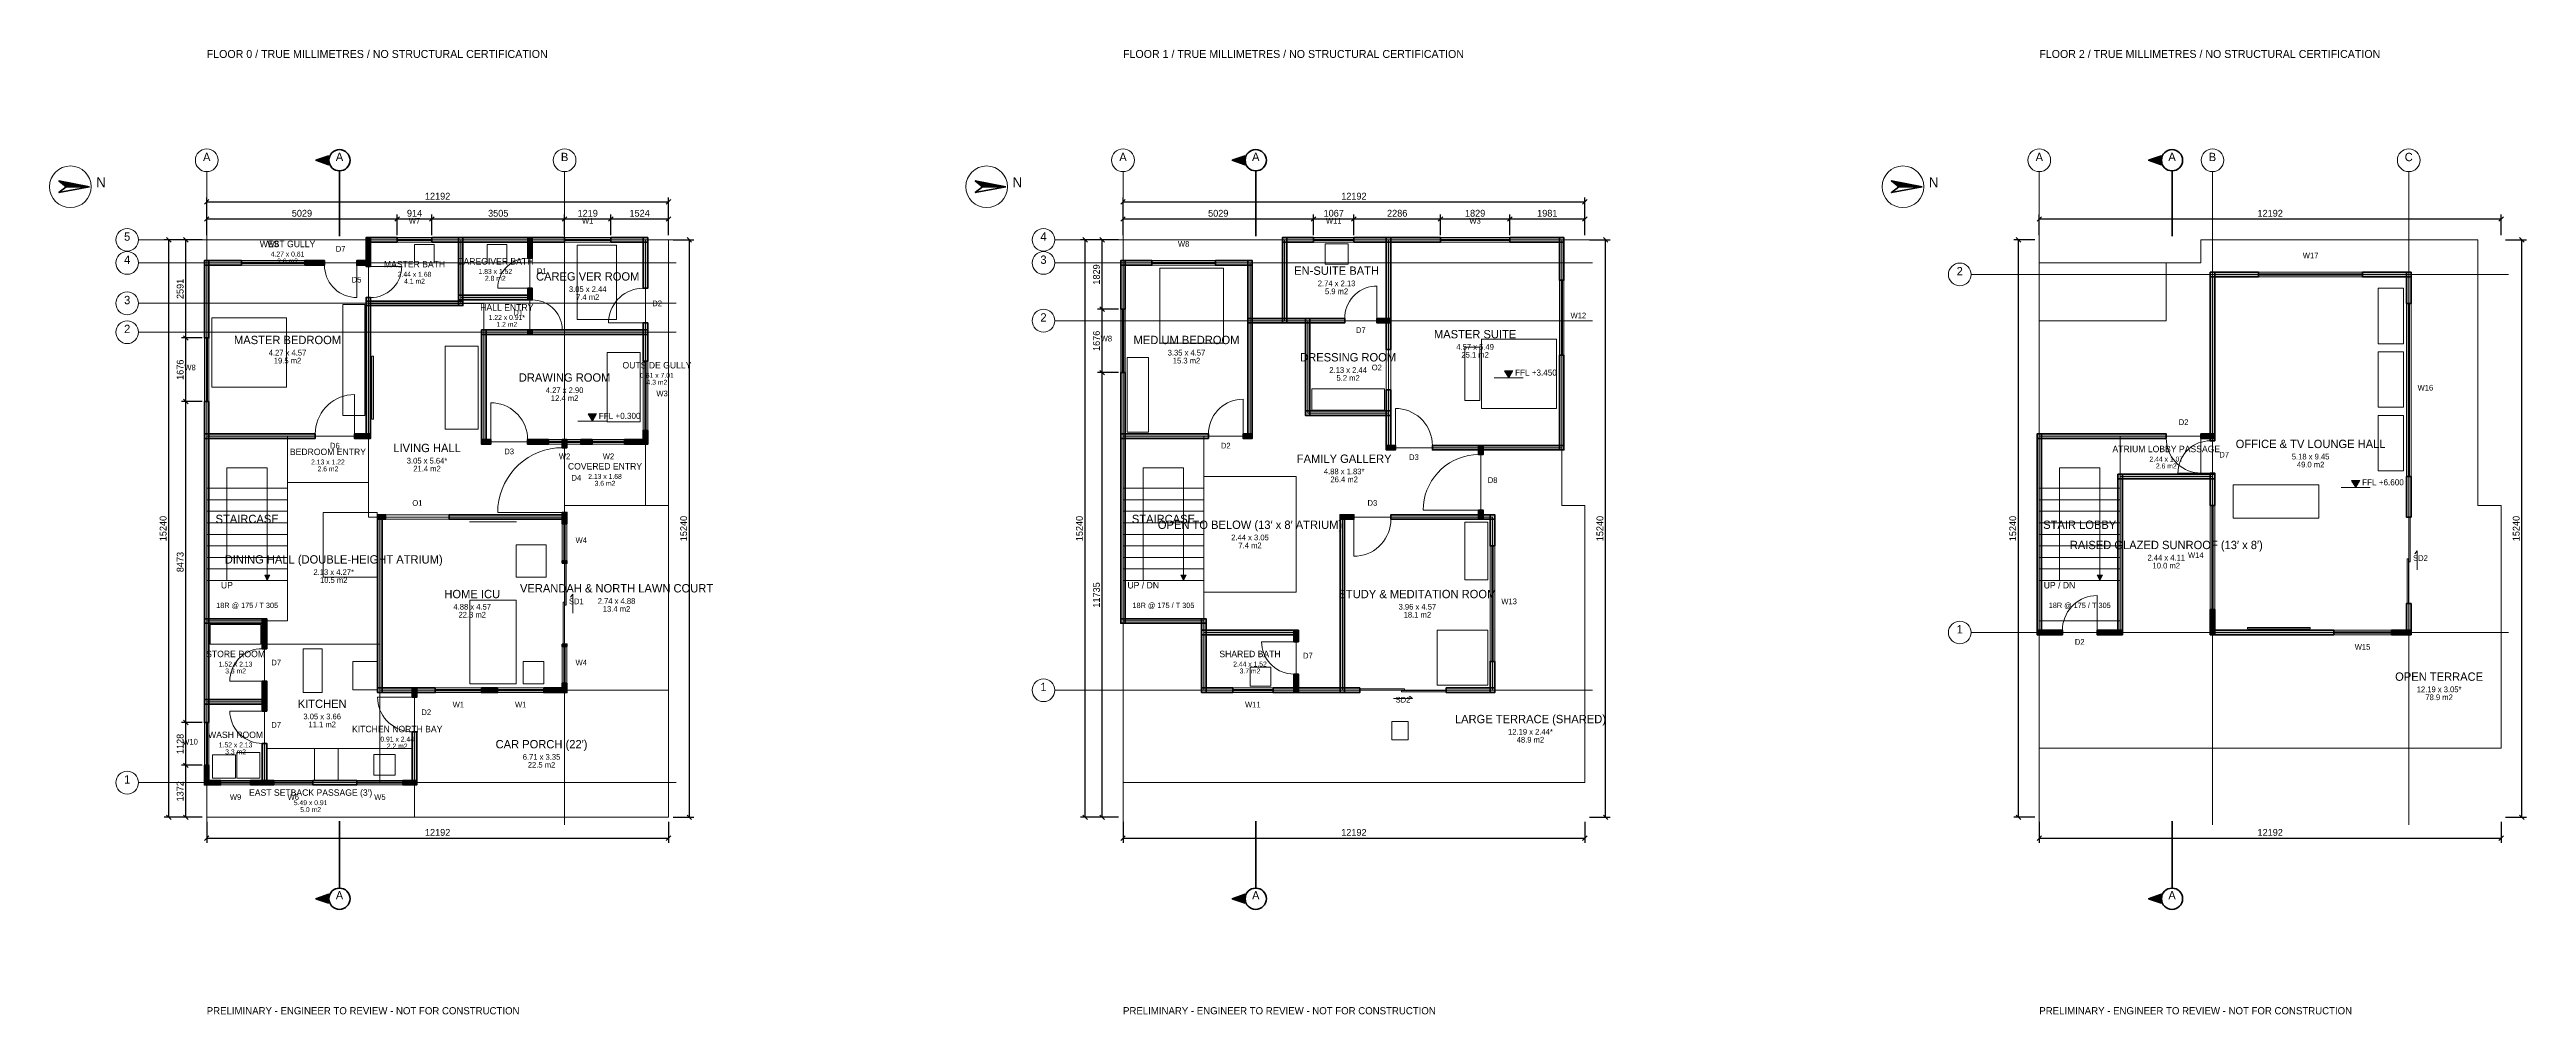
# Model space of a CAD drawing. Header units: millimetres. Extents: x -4150 to 61246, y -5203 to 20261.
import ezdxf
from ezdxf.enums import TextEntityAlignment as Align

# ---------------------------------------------------------------- set-up
doc = ezdxf.new("R2010")
doc.units = ezdxf.units.MM
for name, color, linetype, lineweight in [('A-ANNO', 7, 'Continuous', 18), ('A-DIMS', 7, 'Continuous', 13), ('A-DOOR', 3, 'Continuous', 18), ('A-FLOR', 8, 'Continuous', 13), ('A-FURN', 8, 'Continuous', 13), ('A-GRID', 8, 'Continuous', 13), ('A-LEVL', 7, 'Continuous', 13), ('A-SECT', 1, 'Continuous', 35), ('A-STAIR', 7, 'Continuous', 18), ('A-TAGS', 1, 'Continuous', 13), ('A-WALL', 7, 'Continuous', 35), ('A-WIND', 4, 'Continuous', 18)]:
    doc.layers.add(name, color=color, linetype=linetype, lineweight=lineweight)
doc.dimstyles.new('FF-ARCH', dxfattribs={"dimtxt": 180, "dimasz": 90, "dimexe": 120, "dimexo": 120, "dimgap": 60, "dimtad": 1, "dimdec": 0, "dimtsz": 60, "dimcen": 2.5, "dimazin": 3, "dimtfac": 1, "dimtmove": 0, "dimatfit": 3})

msp = doc.modelspace()

# ---------------------------------------------------------------- hatches: boundary and pattern name
at = {"layer": 'A-LEVL'}
for points in [[(34264.4, 11786.8), (34484.4, 11786.8), (34374.4, 11596.8)], [(10072.4, 10643.8), (10292.4, 10643.8), (10182.4, 10453.8)], [(56627.6, 8891.2), (56847.6, 8891.2), (56737.6, 8701.2)]]:
    msp.add_hatch(color=7, dxfattribs=at).paths.add_polyline_path(points)
at = {"layer": 'A-SECT'}
for points in [[(3225, 17460), (2885, 17340), (3225, 17220)], [(27417, 17460), (27077, 17340), (27417, 17220)], [(51609, 17460), (51269, 17340), (51609, 17220)], [(3225, -2270), (2885, -2150), (3225, -2030)], [(27417, -2270), (27077, -2150), (27417, -2030)], [(51609, -2270), (51269, -2150), (51609, -2030)]]:
    msp.add_hatch(color=7, dxfattribs=at).paths.add_polyline_path(points)
at = {"layer": 'A-STAIR'}
for points in [[(1530.2, 6388.4), (1670.2, 6388.4), (1600.2, 6248.4)], [(25722.2, 6388.4), (25862.2, 6388.4), (25792.2, 6248.4)], [(49914.2, 6388.4), (50054.2, 6388.4), (49984.2, 6248.4)]]:
    msp.add_hatch(color=7, dxfattribs=at).paths.add_polyline_path(points)
at = {"layer": 'A-WALL'}
for points in [[(-3094, 16640), (-3902.5, 16794), (-3710, 16640)], [(21098, 16640), (20289.5, 16794), (20482, 16640)], [(45290, 16640), (44481.5, 16794), (44674, 16640)], [(4207.2, 15180), (4207.2, 15300), (5029.2, 15300), (5029.2, 15180), (4267.2, 15180), (4207.2, 15180)], [(4207.2, 15300), (4327.2, 15300), (4327.2, 14539), (4207.2, 14539), (4207.2, 15240), (4207.2, 15300)], [(9448.8, 15300), (9448.8, 15180), (5943.6, 15180), (5943.6, 15300), (9448.8, 15300)], [(6645.6, 15240), (6645.6, 15300), (6765.6, 15300), (6765.6, 13563.6), (6765.6, 13503.6), (6645.6, 13503.6), (6645.6, 15240)], [(8594.4, 15300), (8594.4, 14752.3), (8474.4, 14752.3), (8474.4, 15240), (8474.4, 15300), (8594.4, 15300)], [(11642.4, 15180), (10668, 15180), (10668, 15300), (11582.4, 15300), (11642.4, 15300), (11642.4, 15180)], [(11642.4, 15300), (11642.4, 13959.8), (11522.4, 13959.8), (11522.4, 15240), (11522.4, 15300), (11642.4, 15300)], [(28399.2, 15180), (28399.2, 15300), (29221.2, 15300), (29221.2, 15180), (28459.2, 15180), (28399.2, 15180)], [(28399.2, 15240), (28399.2, 15300), (28519.2, 15300), (28519.2, 13106.4), (28519.2, 13046.4), (28399.2, 13046.4), (28399.2, 15240)], [(32574, 15300), (32574, 15180), (30288, 15180), (30288, 15300), (32574, 15300)], [(31142.4, 15300), (31262.4, 15300), (31262.4, 12344.4), (31142.4, 12344.4), (31142.4, 15240), (31142.4, 15300)], [(35834.4, 15180), (34402.8, 15180), (34402.8, 15300), (35774.4, 15300), (35834.4, 15300), (35834.4, 15180)], [(35714.4, 15300), (35834.4, 15300), (35834.4, 14173.2), (35714.4, 14173.2), (35714.4, 15240), (35714.4, 15300)], [(-60, 14570.4), (-60, 14690.4), (914.4, 14690.4), (914.4, 14570.4), (0, 14570.4), (-60, 14570.4)], [(60, 14690.4), (60, 12649.2), (-60, 12649.2), (-60, 14630.4), (-60, 14690.4), (60, 14690.4)], [(3109, 14690.4), (3109, 14570.4), (2590.8, 14570.4), (2590.8, 14690.4), (3109, 14690.4)], [(4327.2, 14570.4), (3962.4, 14570.4), (3962.4, 14690.4), (4267.2, 14690.4), (4327.2, 14690.4), (4327.2, 14570.4)], [(24192, 14570.4), (24132, 14570.4), (24132, 14690.4), (24954, 14690.4), (24954, 14570.4), (24192, 14570.4)], [(24132, 14690.4), (24252, 14690.4), (24252, 13411.2), (24132, 13411.2), (24132, 14630.4), (24132, 14690.4)], [(27604.8, 14690.4), (27604.8, 14570.4), (26630.4, 14570.4), (26630.4, 14690.4), (27544.8, 14690.4), (27604.8, 14690.4)], [(27484.8, 14630.4), (27484.8, 14690.4), (27604.8, 14690.4), (27604.8, 10058.4), (27604.8, 9998.4), (27484.8, 9998.4), (27484.8, 14630.4)], [(8534.4, 13776), (8594.4, 13776), (8594.4, 13656), (6705.6, 13656), (6645.6, 13656), (6645.6, 13776), (8534.4, 13776)], [(8594.4, 13655), (8474.4, 13655), (8474.4, 13959.8), (8594.4, 13959.8), (8594.4, 13655)], [(52956, 14265.6), (52896, 14265.6), (52896, 14385.6), (54175.2, 14385.6), (54175.2, 14265.6), (52956, 14265.6)], [(53016, 14385.6), (53016, 9936.5), (52896, 9936.5), (52896, 14325.6), (52896, 14385.6), (53016, 14385.6)], [(58197.6, 14385.6), (58197.6, 14265.6), (56918.4, 14265.6), (56918.4, 14385.6), (58137.6, 14385.6), (58197.6, 14385.6)], [(58197.6, 14385.6), (58197.6, 13563.6), (58077.6, 13563.6), (58077.6, 14325.6), (58077.6, 14385.6), (58197.6, 14385.6)], [(4327.2, 10058.4), (4327.2, 9998.4), (4207.2, 9998.4), (4207.2, 13716), (4327.2, 13716), (4327.2, 10058.4)], [(6705.6, 13623.6), (6765.6, 13623.6), (6765.6, 13503.6), (4267.2, 13503.6), (4207.2, 13503.6), (4207.2, 13623.6), (6705.6, 13623.6)], [(27544.8, 13046.4), (27484.8, 13046.4), (27484.8, 13166.4), (30044.2, 13166.4), (30044.2, 13046.4), (27544.8, 13046.4)], [(29008.8, 13106.4), (29008.8, 13166.4), (29128.8, 13166.4), (29128.8, 10668), (29128.8, 10608), (29008.8, 10608), (29008.8, 13106.4)], [(31262.4, 13166.4), (31262.4, 13046.4), (30897.6, 13046.4), (30897.6, 13166.4), (31202.4, 13166.4), (31262.4, 13166.4)], [(11582.4, 12861.6), (11642.4, 12861.6), (11642.4, 12741.6), (7315.2, 12741.6), (7255.2, 12741.6), (7255.2, 12861.6), (11582.4, 12861.6)], [(7255.2, 12801.6), (7255.2, 12861.6), (7375.2, 12861.6), (7375.2, 9906), (7375.2, 9846), (7255.2, 9846), (7255.2, 12801.6)], [(8594.4, 12741.6), (8474.4, 12741.6), (8474.4, 12862.6), (8594.4, 12862.6), (8594.4, 12801.6), (8594.4, 12741.6)], [(11522.4, 13045.4), (11642.4, 13045.4), (11642.4, 12039.6), (11522.4, 12039.6), (11522.4, 13045.4)], [(35834.4, 9753.6), (35834.4, 9693.6), (35714.4, 9693.6), (35714.4, 12192), (35834.4, 12192), (35834.4, 9753.6)], [(24252, 5181.6), (24252, 5121.6), (24132, 5121.6), (24132, 11734.8), (24252, 11734.8), (24252, 5181.6)], [(31262.4, 9753.6), (31262.4, 9693.6), (31142.4, 9693.6), (31142.4, 11277.6), (31262.4, 11277.6), (31262.4, 9753.6)], [(60, 2499.4), (-60, 2499.4), (-60, 10972.8), (60, 10972.8), (60, 2499.4)], [(31202.4, 10728), (31262.4, 10728), (31262.4, 10608), (29068.8, 10608), (29008.8, 10608), (29008.8, 10728), (31202.4, 10728)], [(0, 9998.4), (-60, 9998.4), (-60, 10118.4), (2865.1, 10118.4), (2865.1, 9998.4), (0, 9998.4)], [(4327.2, 10118.4), (4327.2, 9998.4), (3901.4, 9998.4), (3901.4, 10118.4), (4267.2, 10118.4), (4327.2, 10118.4)], [(7255.2, 9966), (7498.1, 9966), (7498.1, 9846), (7315.2, 9846), (7255.2, 9846), (7255.2, 9966)], [(8473.4, 9966), (9022.1, 9966), (9022.1, 9846), (8473.4, 9846), (8473.4, 9966)], [(9388.8, 9753.6), (9388.8, 9906), (9388.8, 9966), (9508.8, 9966), (9508.8, 9753.6), (9388.8, 9753.6)], [(10180.3, 9966), (10180.3, 9846), (9875.5, 9846), (9875.5, 9966), (10180.3, 9966)], [(11033.8, 9846), (11033.8, 9966), (11582.4, 9966), (11642.4, 9966), (11642.4, 9846), (11033.8, 9846)], [(11642.4, 9846), (11522.4, 9846), (11522.4, 10210.8), (11642.4, 10210.8), (11642.4, 9906), (11642.4, 9846)], [(24192, 9998.4), (24132, 9998.4), (24132, 10118.4), (26447.5, 10118.4), (26447.5, 9998.4), (24192, 9998.4)], [(27604.8, 10118.4), (27604.8, 9998.4), (27361.9, 9998.4), (27361.9, 10118.4), (27544.8, 10118.4), (27604.8, 10118.4)], [(31202.4, 9693.6), (31142.4, 9693.6), (31142.4, 9813.6), (31385.3, 9813.6), (31385.3, 9693.6), (31202.4, 9693.6)], [(35834.4, 9813.6), (35834.4, 9693.6), (32360.6, 9693.6), (32360.6, 9813.6), (35774.4, 9813.6), (35834.4, 9813.6)], [(33580.8, 9813.6), (33700.8, 9813.6), (33700.8, 9570.7), (33580.8, 9570.7), (33580.8, 9753.6), (33580.8, 9813.6)], [(48384, 9998.4), (48324, 9998.4), (48324, 10118.4), (51736.8, 10118.4), (51736.8, 9998.4), (48384, 9998.4)], [(48324, 10058.4), (48324, 10118.4), (48444, 10118.4), (48444, 4876.8), (48444, 4816.8), (48324, 4816.8), (48324, 10058.4)], [(53016, 10118.4), (53016, 9998.4), (52651.2, 9998.4), (52651.2, 10118.4), (52956, 10118.4), (53016, 10118.4)], [(52956, 9051.6), (53016, 9051.6), (53016, 8931.6), (50517.6, 8931.6), (50457.6, 8931.6), (50457.6, 9051.6), (52956, 9051.6)], [(50457.6, 8991.6), (50457.6, 9051.6), (50577.6, 9051.6), (50577.6, 4876.8), (50577.6, 4816.8), (50457.6, 4816.8), (50457.6, 8991.6)], [(52896, 9083), (53016, 9083), (53016, 8229.6), (52896, 8229.6), (52896, 9083)], [(58197.6, 7924.8), (58077.6, 7924.8), (58077.6, 8991.6), (58197.6, 8991.6), (58197.6, 7924.8)], [(4572, 7864.8), (4512, 7864.8), (4512, 7984.8), (4724.4, 7984.8), (4724.4, 7864.8), (4572, 7864.8)], [(4512, 7924.8), (4512, 7984.8), (4632, 7984.8), (4632, 3352.8), (4632, 3292.8), (4512, 3292.8), (4512, 7924.8)], [(9508.8, 7984.8), (9508.8, 7864.8), (6400.8, 7864.8), (6400.8, 7984.8), (9448.8, 7984.8), (9508.8, 7984.8)], [(9508.8, 7741.9), (9388.8, 7741.9), (9388.8, 8046.7), (9508.8, 8046.7), (9508.8, 7741.9)], [(29983.2, 7864.8), (29923.2, 7864.8), (29923.2, 7984.8), (30288, 7984.8), (30288, 7864.8), (29983.2, 7864.8)], [(29923.2, 7924.8), (29923.2, 7984.8), (30043.2, 7984.8), (30043.2, 3352.8), (30043.2, 3292.8), (29923.2, 3292.8), (29923.2, 7924.8)], [(34005.6, 7984.8), (34005.6, 7864.8), (31263.4, 7864.8), (31263.4, 7984.8), (33945.6, 7984.8), (34005.6, 7984.8)], [(33700.8, 7924.8), (33700.8, 7864.8), (33580.8, 7864.8), (33580.8, 8107.7), (33700.8, 8107.7), (33700.8, 7924.8)], [(33885.6, 7984.8), (34005.6, 7984.8), (34005.6, 7162.8), (33885.6, 7162.8), (33885.6, 7924.8), (33885.6, 7984.8)], [(9388.8, 6705.6), (9388.8, 6766.6), (9508.8, 6766.6), (9508.8, 6705.6), (9388.8, 6705.6)], [(1524, 5241.6), (1584, 5241.6), (1584, 5121.6), (0, 5121.6), (-60, 5121.6), (-60, 5241.6), (1524, 5241.6)], [(1584, 5241.6), (1584, 4450.1), (1464, 4450.1), (1464, 5181.6), (1464, 5241.6), (1584, 5241.6)], [(26325.6, 5241.6), (26385.6, 5241.6), (26385.6, 5121.6), (24192, 5121.6), (24132, 5121.6), (24132, 5241.6), (26325.6, 5241.6)], [(26265.6, 5181.6), (26265.6, 5241.6), (26385.6, 5241.6), (26385.6, 3352.8), (26385.6, 3292.8), (26265.6, 3292.8), (26265.6, 5181.6)], [(53016, 4816.8), (52896, 4816.8), (52896, 5486.4), (53016, 5486.4), (53016, 4876.8), (53016, 4816.8)], [(58197.6, 4816.8), (58077.6, 4816.8), (58077.6, 5638.8), (58197.6, 5638.8), (58197.6, 4876.8), (58197.6, 4816.8)], [(28764, 4936.8), (28824, 4936.8), (28824, 4816.8), (26325.6, 4816.8), (26265.6, 4816.8), (26265.6, 4936.8), (28764, 4936.8)], [(28704, 4936.8), (28824, 4936.8), (28824, 4633), (28704, 4633), (28704, 4876.8), (28704, 4936.8)], [(48384, 4816.8), (48324, 4816.8), (48324, 4936.8), (48993.6, 4936.8), (48993.6, 4816.8), (48384, 4816.8)], [(50577.6, 4936.8), (50577.6, 4816.8), (49908, 4816.8), (49908, 4936.8), (50517.6, 4936.8), (50577.6, 4936.8)], [(52956, 4816.8), (52896, 4816.8), (52896, 4936.8), (56156.4, 4936.8), (56156.4, 4816.8), (52956, 4816.8)], [(58197.6, 4936.8), (58197.6, 4816.8), (57680.4, 4816.8), (57680.4, 4936.8), (58137.6, 4936.8), (58197.6, 4936.8)], [(9388.8, 4572), (9508.8, 4572), (9508.8, 4511), (9388.8, 4511), (9388.8, 4572)], [(34005.6, 3352.8), (34005.6, 3292.8), (33885.6, 3292.8), (33885.6, 4114.8), (34005.6, 4114.8), (34005.6, 3352.8)], [(1464, 3596.6), (1584, 3596.6), (1584, 2804.2), (1464, 2804.2), (1464, 3596.6)], [(4512, 3292.8), (4512, 3412.8), (6035, 3412.8), (6035, 3292.8), (4572, 3292.8), (4512, 3292.8)], [(5426.4, 3412.8), (5546.4, 3412.8), (5546.4, 3169.9), (5426.4, 3169.9), (5426.4, 3352.8), (5426.4, 3412.8)], [(7681, 3412.8), (7681, 3292.8), (7254.2, 3292.8), (7254.2, 3412.8), (7681, 3412.8)], [(9508.8, 3292.8), (8900.2, 3292.8), (8900.2, 3412.8), (9448.8, 3412.8), (9508.8, 3412.8), (9508.8, 3292.8)], [(9388.8, 3535.7), (9508.8, 3535.7), (9508.8, 3352.8), (9508.8, 3292.8), (9388.8, 3292.8), (9388.8, 3535.7)], [(26265.6, 3292.8), (26265.6, 3412.8), (27087.6, 3412.8), (27087.6, 3292.8), (26325.6, 3292.8), (26265.6, 3292.8)], [(30440.4, 3412.8), (30440.4, 3292.8), (28154.4, 3292.8), (28154.4, 3412.8), (30440.4, 3412.8)], [(28824, 3352.8), (28824, 3292.8), (28704, 3292.8), (28704, 3779.5), (28824, 3779.5), (28824, 3352.8)], [(34005.6, 3292.8), (32726.4, 3292.8), (32726.4, 3412.8), (33945.6, 3412.8), (34005.6, 3412.8), (34005.6, 3292.8)], [(1524, 3108), (1584, 3108), (1584, 2988), (0, 2988), (-60, 2988), (-60, 3108), (1524, 3108)], [(5546.4, 914.4), (5546.4, 854.4), (5426.4, 854.4), (5426.4, 2255.5), (5546.4, 2255.5), (5546.4, 914.4)], [(60, 854.4), (-60, 854.4), (-60, 1371.6), (60, 1371.6), (60, 914.4), (60, 854.4)], [(1584, 854.4), (1464, 854.4), (1464, 1950.7), (1584, 1950.7), (1584, 914.4), (1584, 854.4)], [(-60, 974.4), (365.8, 974.4), (365.8, 854.4), (0, 854.4), (-60, 854.4), (-60, 974.4)], [(1767.8, 974.4), (1767.8, 854.4), (1158.2, 854.4), (1158.2, 974.4), (1767.8, 974.4)], [(3962.4, 854.4), (2804.2, 854.4), (2804.2, 974.4), (3962.4, 974.4), (3962.4, 854.4)], [(5181.6, 854.4), (5181.6, 974.4), (5486.4, 974.4), (5546.4, 974.4), (5546.4, 854.4), (5181.6, 854.4)]]:
    msp.add_hatch(color=7, dxfattribs=at).paths.add_polyline_path(points)

# ---------------------------------------------------------------- linework, layer by layer
at = {"layer": 'A-ANNO'}
for centre in [(-3600, 16640), (20592, 16640), (44784, 16640)]:
    msp.add_circle(centre, 550, dxfattribs=at)
at = {"layer": 'A-DOOR'}
for p, q in [((3962.4, 14570.4), (3962.4, 13717)), ((4327.2, 14539), (5150.2, 14539)), ((8474.4, 13959.8), (7681.9, 13959.8)), ((30897.6, 13166.4), (30897.6, 14019.8)), ((8594.4, 12862.6), (9386.9, 12862.6)), ((11522.4, 13045.4), (10608, 13045.4)), ((31142.4, 11277.6), (31142.4, 12344.4)), ((31262.4, 11277.6), (31262.4, 12344.4)), ((3901.4, 10118.4), (3901.4, 11154.7)), ((7498.1, 9966), (7498.1, 10941.4)), ((27361.9, 10118.4), (27361.9, 11032.8)), ((31385.3, 9813.6), (31385.3, 10789)), ((52651.2, 9998.4), (52651.2, 9084)), ((52896, 9083), (52042.6, 9083)), ((4724.4, 7984.8), (6400.8, 7984.8)), ((4724.4, 7864.8), (6400.8, 7864.8)), ((9388.8, 8046.7), (7681.9, 8046.7)), ((30288, 7864.8), (30288, 6889.4)), ((33580.8, 8107.7), (32117.8, 8107.7)), ((58357.6, 7031.8), (58297.6, 6951.8)), ((58357.6, 6531.8), (58357.6, 7031.8)), ((9668.8, 5888.8), (9608.8, 5808.8)), ((9668.8, 5388.8), (9668.8, 5888.8)), ((49908, 4936.8), (49908, 5851.2)), ((28704, 4633), (27850.6, 4633)), ((1464, 3596.6), (610.6, 3596.6)), ((1464, 2804.2), (610.6, 2804.2)), ((5426.4, 3169.9), (4512, 3169.9)), ((31333.4, 3132.8), (31833.4, 3132.8)), ((31833.4, 3132.8), (31753.4, 3192.8))]:
    msp.add_line(p, q, dxfattribs=at)
for points in [[(3109, 14570.4), (3112.6, 14491.7), (3123.5, 14413.6), (3141.5, 14336.8), (3166.6, 14262.1), (3198.4, 14190), (3236.8, 14121.1), (3281.3, 14056.1), (3331.7, 13995.4), (3387.4, 13939.7), (3448.1, 13889.3), (3513.1, 13844.8), (3582, 13806.4), (3654.1, 13774.6), (3728.8, 13749.5), (3805.6, 13731.5), (3883.7, 13720.6), (3962.4, 13717)], [(4327.2, 13716), (4403.1, 13719.5), (4478.4, 13730), (4552.4, 13747.4), (4624.5, 13771.6), (4694, 13802.3), (4760.4, 13839.3), (4823.1, 13882.2), (4881.6, 13930.8), (4935.4, 13984.5), (4983.9, 14043), (5026.9, 14105.7), (5063.9, 14172.1), (5094.6, 14241.7), (5118.7, 14313.7), (5136.1, 14387.7), (5146.6, 14463), (5150.2, 14539)], [(8474.4, 14752.3), (8401.3, 14748.9), (8328.8, 14738.8), (8257.5, 14722.1), (8188.1, 14698.8), (8121.2, 14669.2), (8057.2, 14633.6), (7996.8, 14592.3), (7940.5, 14545.5), (7888.8, 14493.7), (7842, 14437.4), (7800.6, 14377), (7765, 14313.1), (7735.4, 14246.1), (7712.2, 14176.7), (7695.4, 14105.5), (7685.3, 14033), (7681.9, 13959.8)], [(11522.4, 13959.8), (11438, 13955.9), (11354.4, 13944.3), (11272.2, 13924.9), (11192.1, 13898.1), (11114.8, 13864), (11041, 13822.9), (10971.4, 13775.1), (10906.4, 13721.2), (10846.7, 13661.5), (10792.7, 13596.5), (10745, 13526.8), (10703.9, 13453), (10669.7, 13375.8), (10642.9, 13295.7), (10623.6, 13213.5), (10611.9, 13129.8), (10608, 13045.4)], [(30044.2, 13166.4), (30047.8, 13245.1), (30058.7, 13323.2), (30076.7, 13400), (30101.8, 13474.7), (30133.6, 13546.8), (30172, 13615.7), (30216.5, 13680.7), (30266.9, 13741.4), (30322.6, 13797.1), (30383.3, 13847.5), (30448.3, 13892), (30517.2, 13930.4), (30589.3, 13962.2), (30664, 13987.3), (30740.8, 14005.3), (30818.9, 14016.2), (30897.6, 14019.8)], [(8594.4, 13655), (8667.5, 13651.7), (8740, 13641.5), (8811.3, 13624.8), (8880.7, 13601.5), (8947.6, 13572), (9011.6, 13536.3), (9072, 13495), (9128.3, 13448.2), (9180, 13396.5), (9226.8, 13340.1), (9268.2, 13279.7), (9303.8, 13215.8), (9333.4, 13148.8), (9356.6, 13079.4), (9373.4, 13008.2), (9383.5, 12935.7), (9386.9, 12862.6)], [(2865.1, 10118.4), (2869.5, 10214), (2882.8, 10308.8), (2904.7, 10402), (2935.1, 10492.8), (2973.8, 10580.3), (3020.3, 10664), (3074.4, 10742.9), (3135.6, 10816.6), (3203.3, 10884.2), (3276.9, 10945.4), (3355.9, 10999.5), (3439.5, 11046.1), (3527.1, 11084.7), (3617.8, 11115.2), (3711, 11137.1), (3805.8, 11150.3), (3901.4, 11154.7)], [(8473.4, 9966), (8469.3, 10056), (8456.8, 10145.2), (8436.2, 10232.9), (8407.6, 10318.3), (8371.2, 10400.8), (8327.3, 10479.5), (8276.4, 10553.8), (8218.9, 10623.1), (8155.2, 10686.8), (8085.9, 10744.4), (8011.5, 10795.3), (7932.8, 10839.1), (7850.4, 10875.5), (7765, 10904.1), (7677.3, 10924.8), (7588.1, 10937.2), (7498.1, 10941.4)], [(26447.5, 10118.4), (26451.4, 10202.8), (26463.1, 10286.4), (26482.4, 10368.6), (26509.3, 10448.7), (26543.4, 10526), (26584.5, 10599.8), (26632.2, 10669.4), (26686.2, 10734.4), (26745.9, 10794.1), (26810.9, 10848.1), (26880.6, 10895.8), (26954.3, 10936.9), (27031.6, 10971.1), (27111.7, 10997.9), (27193.9, 11017.2), (27277.5, 11028.9), (27361.9, 11032.8)], [(32360.6, 9813.6), (32356.5, 9903.6), (32344, 9992.8), (32323.4, 10080.5), (32294.8, 10165.9), (32258.4, 10248.4), (32214.5, 10327.1), (32163.6, 10401.4), (32106.1, 10470.7), (32042.4, 10534.4), (31973.1, 10592), (31898.7, 10642.9), (31820, 10686.7), (31737.6, 10723.1), (31652.2, 10751.7), (31564.5, 10772.4), (31475.3, 10784.8), (31385.3, 10789)], [(51736.8, 9998.4), (51740.7, 9914), (51752.4, 9830.4), (51771.7, 9748.2), (51798.5, 9668.1), (51832.7, 9590.8), (51873.8, 9517), (51921.5, 9447.4), (51975.5, 9382.4), (52035.2, 9322.7), (52100.2, 9268.7), (52169.8, 9221), (52243.6, 9179.9), (52320.9, 9145.7), (52401, 9118.9), (52483.2, 9099.6), (52566.8, 9087.9), (52651.2, 9084)], [(52896, 9936.5), (52817.3, 9932.8), (52739.2, 9921.9), (52662.4, 9903.9), (52587.7, 9878.8), (52515.6, 9847), (52446.7, 9808.6), (52381.7, 9764.1), (52321, 9713.7), (52265.3, 9658), (52214.9, 9597.4), (52170.4, 9532.3), (52132, 9463.5), (52100.2, 9391.3), (52075.1, 9316.6), (52057.1, 9239.9), (52046.2, 9161.8), (52042.6, 9083)], [(9388.8, 9753.6), (9231.3, 9746.3), (9075.2, 9724.5), (8921.7, 9688.4), (8772.2, 9638.3), (8628, 9574.7), (8490.2, 9497.9), (8360.2, 9408.8), (8238.9, 9308.1), (8127.4, 9196.6), (8026.7, 9075.3), (7937.6, 8945.3), (7860.9, 8807.5), (7797.2, 8663.3), (7747.1, 8513.8), (7711, 8360.4), (7689.2, 8204.2), (7681.9, 8046.7)], [(33580.8, 9570.7), (33445.8, 9564.5), (33312, 9545.8), (33180.4, 9514.9), (33052.3, 9471.9), (32928.7, 9417.3), (32810.6, 9351.6), (32699.1, 9275.2), (32595.2, 9188.9), (32499.6, 9093.3), (32413.3, 8989.4), (32336.9, 8877.9), (32271.1, 8759.8), (32216.6, 8636.2), (32173.6, 8508.1), (32142.7, 8376.5), (32124, 8242.7), (32117.8, 8107.7)], [(31263.4, 7864.8), (31259.2, 7774.8), (31246.8, 7685.6), (31226.1, 7597.9), (31197.5, 7512.5), (31161.1, 7430), (31117.3, 7351.3), (31066.4, 7277), (31008.8, 7207.7), (30945.1, 7144), (30875.8, 7086.4), (30801.5, 7035.5), (30722.8, 6991.7), (30640.3, 6955.3), (30554.9, 6926.7), (30467.2, 6906), (30378, 6893.6), (30288, 6889.4)], [(48993.6, 4936.8), (48997.5, 5021.2), (49009.2, 5104.8), (49028.5, 5187), (49055.3, 5267.1), (49089.5, 5344.4), (49130.6, 5418.2), (49178.3, 5487.8), (49232.3, 5552.8), (49292, 5612.5), (49357, 5666.5), (49426.6, 5714.2), (49500.4, 5755.3), (49577.7, 5789.5), (49657.8, 5816.3), (49740, 5835.6), (49823.6, 5847.3), (49908, 5851.2)], [(28704, 3779.5), (28625.3, 3783.2), (28547.2, 3794.1), (28470.4, 3812.1), (28395.7, 3837.2), (28323.6, 3869), (28254.7, 3907.4), (28189.7, 3951.9), (28129, 4002.3), (28073.3, 4058), (28022.9, 4118.6), (27978.4, 4183.7), (27940, 4252.5), (27908.2, 4324.7), (27883.1, 4399.4), (27865.1, 4476.1), (27854.2, 4554.2), (27850.6, 4633)], [(1464, 4450.1), (1385.3, 4446.4), (1307.2, 4435.5), (1230.4, 4417.5), (1155.7, 4392.4), (1083.6, 4360.6), (1014.7, 4322.2), (949.7, 4277.7), (889, 4227.3), (833.3, 4171.6), (782.9, 4111), (738.4, 4045.9), (700, 3977.1), (668.2, 3904.9), (643.1, 3830.2), (625.1, 3753.5), (614.2, 3675.4), (610.6, 3596.6)], [(1464, 1950.7), (1385.3, 1954.4), (1307.2, 1965.3), (1230.4, 1983.3), (1155.7, 2008.4), (1083.6, 2040.2), (1014.7, 2078.6), (949.7, 2123.1), (889, 2173.5), (833.3, 2229.2), (782.9, 2289.8), (738.4, 2354.9), (700, 2423.7), (668.2, 2495.9), (643.1, 2570.6), (625.1, 2647.3), (614.2, 2725.4), (610.6, 2804.2)], [(5426.4, 2255.5), (5342, 2259.4), (5258.4, 2271.1), (5176.2, 2290.4), (5096.1, 2317.3), (5018.8, 2351.4), (4945, 2392.5), (4875.4, 2440.2), (4810.4, 2494.2), (4750.7, 2553.9), (4696.7, 2618.9), (4649, 2688.6), (4607.9, 2762.3), (4573.7, 2839.6), (4546.9, 2919.7), (4527.6, 3001.9), (4515.9, 3085.5), (4512, 3169.9)]]:
    msp.add_lwpolyline(points, dxfattribs=at)
for points in [[(58175.6, 6741.8), (58175.6, 7924.8), (58143.6, 7924.8), (58143.6, 6741.8)], [(9486.8, 5598.8), (9486.8, 6705.6), (9454.8, 6705.6), (9454.8, 5598.8)], [(58131.6, 5638.8), (58131.6, 6821.8), (58099.6, 6821.8), (58099.6, 5638.8)], [(9442.8, 4572), (9442.8, 5678.8), (9410.8, 5678.8), (9410.8, 4572)], [(30440.4, 3358.8), (31623.4, 3358.8), (31623.4, 3390.8), (30440.4, 3390.8)], [(31543.4, 3314.8), (32726.4, 3314.8), (32726.4, 3346.8), (31543.4, 3346.8)]]:
    msp.add_lwpolyline(points, close=True, dxfattribs=at)
at = {"layer": 'A-FLOR'}
for points in [[(4267.2, 14630.4), (4267.2, 15240), (0, 15240), (0, 14630.4)], [(12192, 0), (12192, 15240), (0, 15240), (0, 0), (12192, 0)], [(6705.6, 13563.6), (6705.6, 15240), (4267.2, 15240), (4267.2, 13563.6)], [(8534.4, 13716), (8534.4, 15240), (6705.6, 15240), (6705.6, 13716)], [(11582.4, 12801.6), (11582.4, 15240), (8534.4, 15240), (8534.4, 12801.6)], [(12192, 8229.6), (12192, 15240), (11582.4, 15240), (11582.4, 8229.6)], [(24192, 914.4), (24192, 5181.6), (26325.6, 5181.6), (26325.6, 5943.6), (28764, 5943.6), (28764, 8991.6), (26325.6, 8991.6), (26325.6, 10058.4), (24192, 10058.4), (24192, 14630.4), (28459.2, 14630.4), (28459.2, 15240), (35774.4, 15240), (35774.4, 8229.6), (36384, 8229.6), (36384, 914.4), (24192, 914.4)], [(31202.4, 13106.4), (31202.4, 15240), (28459.2, 15240), (28459.2, 13106.4)], [(35774.4, 9753.6), (35774.4, 15240), (31202.4, 15240), (31202.4, 9753.6)], [(48384, 4876.8), (58137.6, 4876.8), (58137.6, 8229.6), (58137.6, 14325.6), (52956, 14325.6), (52956, 10058.4), (52651.2, 10058.4), (51736.8, 10058.4), (48384, 10058.4), (48384, 13106.4), (51736.8, 13106.4), (51736.8, 14630.4), (52651.2, 14630.4), (52651.2, 15240), (58137.6, 15240), (59966.4, 15240), (59966.4, 8229.6), (60576, 8229.6), (60576, 1828.8), (58137.6, 1828.8), (48384, 1828.8)], [(48384, 1828.8), (48384, 5181.6), (50517.6, 5181.6), (50517.6, 4876.8), (52956, 4876.8), (52956, 8991.6), (50517.6, 8991.6), (50517.6, 10058.4), (48384, 10058.4), (48384, 14630.4), (52651.2, 14630.4), (52651.2, 15240), (59966.4, 15240), (59966.4, 8229.6), (60576, 8229.6), (60576, 1828.8), (48384, 1828.8)], [(4267.2, 10058.4), (4267.2, 14630.4), (0, 14630.4), (0, 10058.4)], [(27544.8, 10058.4), (27544.8, 14630.4), (24192, 14630.4), (24192, 10058.4)], [(58137.6, 4876.8), (58137.6, 14325.6), (52956, 14325.6), (52956, 4876.8)], [(9448.8, 9906), (9448.8, 7924.8), (7315.2, 7924.8), (4267.2, 7924.8), (4267.2, 13563.6), (7315.2, 13563.6), (7315.2, 9906)], [(8534.4, 13716), (8534.4, 12801.6), (7315.2, 12801.6), (7315.2, 13563.6), (6705.6, 13563.6), (6705.6, 13716), (7315.2, 13716)], [(26325.6, 5943.6), (28764, 5943.6), (28764, 7924.8), (28764, 8991.6), (26325.6, 8991.6), (26325.6, 10058.4), (27544.8, 10058.4), (27544.8, 13106.4), (29068.8, 13106.4), (29068.8, 10668), (31202.4, 10668), (31202.4, 9753.6), (33640.8, 9753.6), (33640.8, 7924.8), (29983.2, 7924.8), (29983.2, 3352.8), (28764, 3352.8), (28764, 4876.8), (26325.6, 4876.8)], [(31202.4, 10668), (31202.4, 13106.4), (29068.8, 13106.4), (29068.8, 10668)], [(11582.4, 9906), (11582.4, 12801.6), (7315.2, 12801.6), (7315.2, 9906)], [(2133.6, 5181.6), (2133.6, 10058.4), (0, 10058.4), (0, 5181.6)], [(4267.2, 8839.2), (4267.2, 10058.4), (2133.6, 10058.4), (2133.6, 8839.2)], [(11582.4, 8229.6), (11582.4, 9906), (9448.8, 9906), (9448.8, 8229.6)], [(26325.6, 5181.6), (26325.6, 10058.4), (24192, 10058.4), (24192, 5181.6)], [(50517.6, 4876.8), (50517.6, 10058.4), (48384, 10058.4), (48384, 4876.8)], [(52956, 8991.6), (52956, 10058.4), (50517.6, 10058.4), (50517.6, 8991.6)], [(24192, 914.4), (24192, 3352.8), (24192, 5181.6), (26325.6, 5181.6), (26325.6, 3352.8), (33945.6, 3352.8), (33945.6, 7924.8), (33640.8, 7924.8), (33640.8, 9753.6), (35774.4, 9753.6), (35774.4, 8229.6), (36384, 8229.6), (36384, 914.4), (33945.6, 914.4)], [(1524, 4572), (1524, 5181.6), (2133.6, 5181.6), (2133.6, 7924.8), (2133.6, 8839.2), (4267.2, 8839.2), (4267.2, 7924.8), (4572, 7924.8), (4572, 4572), (2133.6, 4572)], [(28764, 5943.6), (28764, 8991.6), (26325.6, 8991.6), (26325.6, 5943.6)], [(52956, 4876.8), (52956, 8991.6), (50517.6, 8991.6), (50517.6, 4876.8)], [(9448.8, 3352.8), (9448.8, 7924.8), (4572, 7924.8), (4572, 3352.8)], [(12192, 3352.8), (12192, 8229.6), (9448.8, 8229.6), (9448.8, 3352.8)], [(33945.6, 3352.8), (33945.6, 7924.8), (29983.2, 7924.8), (29983.2, 3352.8)], [(1524, 3048), (1524, 5181.6), (0, 5181.6), (0, 3048)], [(28764, 3352.8), (28764, 4876.8), (26325.6, 4876.8), (26325.6, 3352.8)], [(4572, 914.4), (4572, 4572), (1524, 4572), (1524, 914.4)], [(5486.4, 914.4), (5486.4, 3352.8), (4572, 3352.8), (4572, 914.4)], [(12192, 0), (12192, 3352.8), (5486.4, 3352.8), (5486.4, 0)], [(1524, 914.4), (1524, 3048), (0, 3048), (0, 914.4)], [(5486.4, 0), (5486.4, 914.4), (0, 914.4), (0, 0)]]:
    msp.add_lwpolyline(points, close=True, dxfattribs=at)
for points in [[(59966.4, 15240), (52651.2, 15240)], [(59966.4, 15240), (59966.4, 8229.6)], [(28764, 8991.6), (26325.6, 8991.6)], [(26325.6, 8991.6), (26325.6, 6248.4)], [(28764, 8991.6), (28764, 5943.6)], [(52956, 8991.6), (50517.6, 8991.6)], [(50517.6, 8991.6), (50517.6, 4876.8)], [(52956, 8991.6), (52956, 4876.8)], [(36384, 8229.6), (36384, 914.4)], [(60576, 8229.6), (60576, 1828.8)], [(28764, 5943.6), (26325.6, 5943.6)], [(24192, 5181.6), (24192, 914.4)], [(52956, 4876.8), (50517.6, 4876.8)], [(60576, 1828.8), (48384, 1828.8)], [(36384, 914.4), (24192, 914.4)]]:
    msp.add_lwpolyline(points, dxfattribs=at)
at = {"layer": 'A-FURN'}
for points in [[(6004.6, 14630.4), (6004.6, 15118.1), (5486.4, 15118.1), (5486.4, 14630.4)], [(7924.8, 14630.4), (7924.8, 15118.1), (7406.6, 15118.1), (7406.6, 14630.4)], [(10820.4, 13136.9), (10820.4, 15102.8), (9784.1, 15102.8), (9784.1, 13136.9)], [(30135.6, 14599.9), (30135.6, 15133.3), (29526, 15133.3), (29526, 14599.9)], [(26843.8, 12512), (26843.8, 14493.2), (25167.4, 14493.2), (25167.4, 12512)], [(58000.4, 12496.8), (58000.4, 13959.8), (57329.9, 13959.8), (57329.9, 12496.8)], [(2103.1, 11353.8), (2103.1, 13182.6), (137.2, 13182.6), (137.2, 11353.8)], [(4175.8, 10607), (4175.8, 13533.1), (3596.6, 13533.1), (3596.6, 10607)], [(7162.8, 10241.3), (7162.8, 12435.8), (6294.1, 12435.8), (6294.1, 10241.3)], [(35637.2, 10789.9), (35637.2, 12618.7), (33656, 12618.7), (33656, 10789.9)], [(4401.2, 10508.6), (4401.2, 12168.6), (4361.2, 12168.6), (4361.2, 10508.6)], [(11445.2, 10439.4), (11445.2, 12268.2), (10576.6, 12268.2), (10576.6, 10439.4)], [(24862.6, 10165.1), (24862.6, 12131), (24298.7, 12131), (24298.7, 10165.1)], [(33610.3, 11003.3), (33610.3, 12405.4), (33214.1, 12405.4), (33214.1, 11003.3)], [(58000.4, 10820.4), (58000.4, 12283.4), (57329.9, 12283.4), (57329.9, 10820.4)], [(31095.7, 10744.2), (31095.7, 11308.1), (29175.5, 11308.1), (29175.5, 10744.2)], [(58000.4, 9144), (58000.4, 10607), (57329.9, 10607), (57329.9, 9144)], [(55760.2, 7894.3), (55760.2, 8778.2), (53504.6, 8778.2), (53504.6, 7894.3)], [(4495.8, 6339.8), (4495.8, 8046.7), (3078.5, 8046.7), (3078.5, 6339.8)], [(8179, 7798.8), (8179, 7798.8), (6939, 7798.8), (6939, 7798.8)], [(33823.7, 6263.6), (33823.7, 7787.6), (33214.1, 7787.6), (33214.1, 6263.6)], [(8961.1, 6339.8), (8961.1, 7193.3), (8168.6, 7193.3), (8168.6, 6339.8)], [(8168.6, 3520.4), (8168.6, 5730.2), (6949.4, 5730.2), (6949.4, 3520.4)], [(1432.6, 4572), (1432.6, 5090.2), (91.4, 5090.2), (91.4, 4572)], [(33823.7, 3490), (33823.7, 4937.8), (32482.6, 4937.8), (32482.6, 3490)], [(55538.6, 4970.8), (55538.6, 5010.8), (53878.6, 5010.8), (53878.6, 4970.8)], [(3048, 3291.8), (3048, 4450.1), (2545.1, 4450.1), (2545.1, 3291.8)], [(4511, 3368), (4511, 4108), (3861.8, 4108), (3861.8, 3368)], [(8900.2, 3520.4), (8900.2, 4114.8), (8351.5, 4114.8), (8351.5, 3520.4)], [(28093.4, 3459.5), (28093.4, 3962.4), (27544.8, 3962.4), (27544.8, 3459.5)], [(31720.6, 2042.2), (31720.6, 2529.8), (31293.8, 2529.8), (31293.8, 2042.2)], [(762, 1036.3), (762, 1645.9), (152.4, 1645.9), (152.4, 1036.3)], [(1402.1, 1036.3), (1402.1, 1706.9), (792.5, 1706.9), (792.5, 1036.3)], [(5424.4, 974.4), (5424.4, 1814.4), (1586, 1814.4), (1586, 974.4)], [(3474.7, 974.4), (3474.7, 1814.4), (2849.9, 1814.4), (2849.9, 974.4)], [(4979.2, 1114.4), (4979.2, 1654.4), (4408.6, 1654.4), (4408.6, 1114.4)]]:
    msp.add_lwpolyline(points, close=True, dxfattribs=at)
at = {"layer": 'A-GRID'}
for p, q in [((0, -200), (0, 17040)), ((9449, -200), (9449, 17040)), ((24192, -200), (24192, 17040)), ((48384, -200), (48384, 17040)), ((52956, -200), (52956, 17040)), ((58138, -200), (58138, 17040)), ((-1800, 15240), (12392, 15240)), ((22392, 15240), (36584, 15240)), ((-1800, 14630), (12392, 14630)), ((22392, 14630), (36584, 14630)), ((46584, 14326), (60776, 14326)), ((-1800, 13564), (12392, 13564)), ((22392, 13106), (36584, 13106)), ((-1800, 12802), (12392, 12802)), ((46584, 4877), (60776, 4877)), ((22392, 3353), (36584, 3353)), ((-1800, 914), (12392, 914))]:
    msp.add_line(p, q, dxfattribs=at)
for centre in [(0, 17340), (9449, 17340), (24192, 17340), (48384, 17340), (52956, 17340), (58138, 17340), (-2100, 15240), (22092, 15240), (-2100, 14630), (22092, 14630), (46284, 14326), (-2100, 13564), (-2100, 12802), (22092, 13106), (46284, 4877), (22092, 3353), (-2100, 914)]:
    msp.add_circle(centre, 300, dxfattribs=at)
at = {"layer": 'A-LEVL'}
for p, q in [((33994.4, 11596.8), (34754.4, 11596.8)), ((9802.4, 10453.8), (10562.4, 10453.8)), ((56357.6, 8701.2), (57117.6, 8701.2))]:
    msp.add_line(p, q, dxfattribs=at)
for points in [[(34264.4, 11786.8), (34484.4, 11786.8), (34374.4, 11596.8)], [(10072.4, 10643.8), (10292.4, 10643.8), (10182.4, 10453.8)], [(56627.6, 8891.2), (56847.6, 8891.2), (56737.6, 8701.2)]]:
    msp.add_lwpolyline(points, close=True, dxfattribs=at)
at = {"layer": 'A-SECT'}
for p, q in [((3505, 16760), (3505, 17060)), ((27697, 16760), (27697, 17060)), ((51889, 16760), (51889, 17060)), ((3505, 15340), (3505, 16760)), ((27697, 15340), (27697, 16760)), ((51889, 15340), (51889, 16760)), ((3505, -100), (3505, -1570)), ((27697, -100), (27697, -1570)), ((51889, -100), (51889, -1570)), ((3505, -1570), (3505, -1870)), ((27697, -1570), (27697, -1870)), ((51889, -1570), (51889, -1870))]:
    msp.add_line(p, q, dxfattribs=at)
for points in [[(3225, 17460), (2885, 17340), (3225, 17220)], [(27417, 17460), (27077, 17340), (27417, 17220)], [(51609, 17460), (51269, 17340), (51609, 17220)], [(3225, -2270), (2885, -2150), (3225, -2030)], [(27417, -2270), (27077, -2150), (27417, -2030)], [(51609, -2270), (51269, -2150), (51609, -2030)]]:
    msp.add_lwpolyline(points, close=True, dxfattribs=at)
for centre in [(3505, 17340), (27697, 17340), (51889, 17340), (3505, -2150), (27697, -2150), (51889, -2150)]:
    msp.add_circle(centre, 280, dxfattribs=at)
at = {"layer": 'A-STAIR'}
for p, q in [((0, 8686.8), (1066.8, 8686.8)), ((1066.8, 8686.8), (2133.6, 8686.8)), ((24192, 8686.8), (25258.8, 8686.8)), ((25258.8, 8686.8), (26325.6, 8686.8)), ((48384, 8686.8), (49450.8, 8686.8)), ((49450.8, 8686.8), (50517.6, 8686.8)), ((0, 8382), (1066.8, 8382)), ((0, 8077.2), (1066.8, 8077.2)), ((1066.8, 8382), (2133.6, 8382)), ((1066.8, 8077.2), (2133.6, 8077.2)), ((24192, 8382), (25258.8, 8382)), ((24192, 8077.2), (25258.8, 8077.2)), ((25258.8, 8382), (26325.6, 8382)), ((25258.8, 8077.2), (26325.6, 8077.2)), ((48384, 8382), (49450.8, 8382)), ((48384, 8077.2), (49450.8, 8077.2)), ((49450.8, 8382), (50517.6, 8382)), ((49450.8, 8077.2), (50517.6, 8077.2)), ((0, 7772.4), (1066.8, 7772.4)), ((0, 7467.6), (1066.8, 7467.6)), ((1066.8, 7772.4), (2133.6, 7772.4)), ((1066.8, 7467.6), (2133.6, 7467.6)), ((24192, 7772.4), (25258.8, 7772.4)), ((24192, 7467.6), (25258.8, 7467.6)), ((25258.8, 7772.4), (26325.6, 7772.4)), ((25258.8, 7467.6), (26325.6, 7467.6)), ((48384, 7772.4), (49450.8, 7772.4)), ((48384, 7467.6), (49450.8, 7467.6)), ((49450.8, 7772.4), (50517.6, 7772.4)), ((49450.8, 7467.6), (50517.6, 7467.6)), ((0, 7162.8), (1066.8, 7162.8)), ((0, 6858), (1066.8, 6858)), ((0, 6553.2), (1066.8, 6553.2)), ((1066.8, 7162.8), (2133.6, 7162.8)), ((1066.8, 6858), (2133.6, 6858)), ((1066.8, 6553.2), (2133.6, 6553.2)), ((24192, 7162.8), (25258.8, 7162.8)), ((24192, 6858), (25258.8, 6858)), ((24192, 6553.2), (25258.8, 6553.2)), ((25258.8, 7162.8), (26325.6, 7162.8)), ((25258.8, 6858), (26325.6, 6858)), ((25258.8, 6553.2), (26325.6, 6553.2)), ((48384, 7162.8), (49450.8, 7162.8)), ((48384, 6858), (49450.8, 6858)), ((48384, 6553.2), (49450.8, 6553.2)), ((49450.8, 7162.8), (50517.6, 7162.8)), ((49450.8, 6858), (50517.6, 6858)), ((49450.8, 6553.2), (50517.6, 6553.2)), ((0, 6248.4), (1066.8, 6248.4)), ((1066.8, 6248.4), (2133.6, 6248.4)), ((24192, 6248.4), (25258.8, 6248.4)), ((25258.8, 6248.4), (26325.6, 6248.4)), ((48384, 6248.4), (49450.8, 6248.4)), ((49450.8, 6248.4), (50517.6, 6248.4))]:
    msp.add_line(p, q, dxfattribs=at)
for points in [[(533.4, 6248.4), (533.4, 9220.2), (1600.2, 9220.2), (1600.2, 6248.4)], [(24725.4, 6248.4), (24725.4, 9220.2), (25792.2, 9220.2), (25792.2, 6248.4)], [(48917.4, 6248.4), (48917.4, 9220.2), (49984.2, 9220.2), (49984.2, 6248.4)]]:
    msp.add_lwpolyline(points, dxfattribs=at)
for points in [[(1530.2, 6388.4), (1670.2, 6388.4), (1600.2, 6248.4)], [(25722.2, 6388.4), (25862.2, 6388.4), (25792.2, 6248.4)], [(49914.2, 6388.4), (50054.2, 6388.4), (49984.2, 6248.4)]]:
    msp.add_lwpolyline(points, close=True, dxfattribs=at)
at = {"layer": 'A-WALL'}
for points in [[(-3094, 16640), (-3902.5, 16794), (-3710, 16640)], [(-3094, 16640), (-3902.5, 16486), (-3710, 16640)], [(21098, 16640), (20289.5, 16794), (20482, 16640)], [(21098, 16640), (20289.5, 16486), (20482, 16640)], [(45290, 16640), (44481.5, 16794), (44674, 16640)], [(45290, 16640), (44481.5, 16486), (44674, 16640)], [(4207.2, 15180), (4207.2, 15300), (5029.2, 15300), (5029.2, 15180), (4267.2, 15180), (4207.2, 15180)], [(4207.2, 15300), (4327.2, 15300), (4327.2, 14539), (4207.2, 14539), (4207.2, 15240), (4207.2, 15300)], [(9448.8, 15300), (9448.8, 15180), (5943.6, 15180), (5943.6, 15300), (9448.8, 15300)], [(6645.6, 15240), (6645.6, 15300), (6765.6, 15300), (6765.6, 13563.6), (6765.6, 13503.6), (6645.6, 13503.6), (6645.6, 15240)], [(8594.4, 15300), (8594.4, 14752.3), (8474.4, 14752.3), (8474.4, 15240), (8474.4, 15300), (8594.4, 15300)], [(11642.4, 15180), (10668, 15180), (10668, 15300), (11582.4, 15300), (11642.4, 15300), (11642.4, 15180)], [(11642.4, 15300), (11642.4, 13959.8), (11522.4, 13959.8), (11522.4, 15240), (11522.4, 15300), (11642.4, 15300)], [(28399.2, 15180), (28399.2, 15300), (29221.2, 15300), (29221.2, 15180), (28459.2, 15180), (28399.2, 15180)], [(28399.2, 15240), (28399.2, 15300), (28519.2, 15300), (28519.2, 13106.4), (28519.2, 13046.4), (28399.2, 13046.4), (28399.2, 15240)], [(32574, 15300), (32574, 15180), (30288, 15180), (30288, 15300), (32574, 15300)], [(31142.4, 15300), (31262.4, 15300), (31262.4, 12344.4), (31142.4, 12344.4), (31142.4, 15240), (31142.4, 15300)], [(35834.4, 15180), (34402.8, 15180), (34402.8, 15300), (35774.4, 15300), (35834.4, 15300), (35834.4, 15180)], [(35714.4, 15300), (35834.4, 15300), (35834.4, 14173.2), (35714.4, 14173.2), (35714.4, 15240), (35714.4, 15300)], [(-60, 14570.4), (-60, 14690.4), (914.4, 14690.4), (914.4, 14570.4), (0, 14570.4), (-60, 14570.4)], [(60, 14690.4), (60, 12649.2), (-60, 12649.2), (-60, 14630.4), (-60, 14690.4), (60, 14690.4)], [(3109, 14690.4), (3109, 14570.4), (2590.8, 14570.4), (2590.8, 14690.4), (3109, 14690.4)], [(4327.2, 14570.4), (3962.4, 14570.4), (3962.4, 14690.4), (4267.2, 14690.4), (4327.2, 14690.4), (4327.2, 14570.4)], [(24192, 14570.4), (24132, 14570.4), (24132, 14690.4), (24954, 14690.4), (24954, 14570.4), (24192, 14570.4)], [(24132, 14690.4), (24252, 14690.4), (24252, 13411.2), (24132, 13411.2), (24132, 14630.4), (24132, 14690.4)], [(27604.8, 14690.4), (27604.8, 14570.4), (26630.4, 14570.4), (26630.4, 14690.4), (27544.8, 14690.4), (27604.8, 14690.4)], [(27484.8, 14630.4), (27484.8, 14690.4), (27604.8, 14690.4), (27604.8, 10058.4), (27604.8, 9998.4), (27484.8, 9998.4), (27484.8, 14630.4)], [(8534.4, 13776), (8594.4, 13776), (8594.4, 13656), (6705.6, 13656), (6645.6, 13656), (6645.6, 13776), (8534.4, 13776)], [(8594.4, 13655), (8474.4, 13655), (8474.4, 13959.8), (8594.4, 13959.8), (8594.4, 13655)], [(52956, 14265.6), (52896, 14265.6), (52896, 14385.6), (54175.2, 14385.6), (54175.2, 14265.6), (52956, 14265.6)], [(53016, 14385.6), (53016, 9936.5), (52896, 9936.5), (52896, 14325.6), (52896, 14385.6), (53016, 14385.6)], [(58197.6, 14385.6), (58197.6, 14265.6), (56918.4, 14265.6), (56918.4, 14385.6), (58137.6, 14385.6), (58197.6, 14385.6)], [(58197.6, 14385.6), (58197.6, 13563.6), (58077.6, 13563.6), (58077.6, 14325.6), (58077.6, 14385.6), (58197.6, 14385.6)], [(4327.2, 10058.4), (4327.2, 9998.4), (4207.2, 9998.4), (4207.2, 13716), (4327.2, 13716), (4327.2, 10058.4)], [(6705.6, 13623.6), (6765.6, 13623.6), (6765.6, 13503.6), (4267.2, 13503.6), (4207.2, 13503.6), (4207.2, 13623.6), (6705.6, 13623.6)], [(27544.8, 13046.4), (27484.8, 13046.4), (27484.8, 13166.4), (30044.2, 13166.4), (30044.2, 13046.4), (27544.8, 13046.4)], [(29008.8, 13106.4), (29008.8, 13166.4), (29128.8, 13166.4), (29128.8, 10668), (29128.8, 10608), (29008.8, 10608), (29008.8, 13106.4)], [(31262.4, 13166.4), (31262.4, 13046.4), (30897.6, 13046.4), (30897.6, 13166.4), (31202.4, 13166.4), (31262.4, 13166.4)], [(11582.4, 12861.6), (11642.4, 12861.6), (11642.4, 12741.6), (7315.2, 12741.6), (7255.2, 12741.6), (7255.2, 12861.6), (11582.4, 12861.6)], [(7255.2, 12801.6), (7255.2, 12861.6), (7375.2, 12861.6), (7375.2, 9906), (7375.2, 9846), (7255.2, 9846), (7255.2, 12801.6)], [(8594.4, 12741.6), (8474.4, 12741.6), (8474.4, 12862.6), (8594.4, 12862.6), (8594.4, 12801.6), (8594.4, 12741.6)], [(11522.4, 13045.4), (11642.4, 13045.4), (11642.4, 12039.6), (11522.4, 12039.6), (11522.4, 13045.4)], [(35834.4, 9753.6), (35834.4, 9693.6), (35714.4, 9693.6), (35714.4, 12192), (35834.4, 12192), (35834.4, 9753.6)], [(24252, 5181.6), (24252, 5121.6), (24132, 5121.6), (24132, 11734.8), (24252, 11734.8), (24252, 5181.6)], [(31262.4, 9753.6), (31262.4, 9693.6), (31142.4, 9693.6), (31142.4, 11277.6), (31262.4, 11277.6), (31262.4, 9753.6)], [(60, 2499.4), (-60, 2499.4), (-60, 10972.8), (60, 10972.8), (60, 2499.4)], [(31202.4, 10728), (31262.4, 10728), (31262.4, 10608), (29068.8, 10608), (29008.8, 10608), (29008.8, 10728), (31202.4, 10728)], [(0, 9998.4), (-60, 9998.4), (-60, 10118.4), (2865.1, 10118.4), (2865.1, 9998.4), (0, 9998.4)], [(4327.2, 10118.4), (4327.2, 9998.4), (3901.4, 9998.4), (3901.4, 10118.4), (4267.2, 10118.4), (4327.2, 10118.4)], [(7255.2, 9966), (7498.1, 9966), (7498.1, 9846), (7315.2, 9846), (7255.2, 9846), (7255.2, 9966)], [(8473.4, 9966), (9022.1, 9966), (9022.1, 9846), (8473.4, 9846), (8473.4, 9966)], [(9388.8, 9753.6), (9388.8, 9906), (9388.8, 9966), (9508.8, 9966), (9508.8, 9753.6), (9388.8, 9753.6)], [(10180.3, 9966), (10180.3, 9846), (9875.5, 9846), (9875.5, 9966), (10180.3, 9966)], [(11033.8, 9846), (11033.8, 9966), (11582.4, 9966), (11642.4, 9966), (11642.4, 9846), (11033.8, 9846)], [(11642.4, 9846), (11522.4, 9846), (11522.4, 10210.8), (11642.4, 10210.8), (11642.4, 9906), (11642.4, 9846)], [(24192, 9998.4), (24132, 9998.4), (24132, 10118.4), (26447.5, 10118.4), (26447.5, 9998.4), (24192, 9998.4)], [(27604.8, 10118.4), (27604.8, 9998.4), (27361.9, 9998.4), (27361.9, 10118.4), (27544.8, 10118.4), (27604.8, 10118.4)], [(31202.4, 9693.6), (31142.4, 9693.6), (31142.4, 9813.6), (31385.3, 9813.6), (31385.3, 9693.6), (31202.4, 9693.6)], [(35834.4, 9813.6), (35834.4, 9693.6), (32360.6, 9693.6), (32360.6, 9813.6), (35774.4, 9813.6), (35834.4, 9813.6)], [(33580.8, 9813.6), (33700.8, 9813.6), (33700.8, 9570.7), (33580.8, 9570.7), (33580.8, 9753.6), (33580.8, 9813.6)], [(48384, 9998.4), (48324, 9998.4), (48324, 10118.4), (51736.8, 10118.4), (51736.8, 9998.4), (48384, 9998.4)], [(48324, 10058.4), (48324, 10118.4), (48444, 10118.4), (48444, 4876.8), (48444, 4816.8), (48324, 4816.8), (48324, 10058.4)], [(53016, 10118.4), (53016, 9998.4), (52651.2, 9998.4), (52651.2, 10118.4), (52956, 10118.4), (53016, 10118.4)], [(52956, 9051.6), (53016, 9051.6), (53016, 8931.6), (50517.6, 8931.6), (50457.6, 8931.6), (50457.6, 9051.6), (52956, 9051.6)], [(50457.6, 8991.6), (50457.6, 9051.6), (50577.6, 9051.6), (50577.6, 4876.8), (50577.6, 4816.8), (50457.6, 4816.8), (50457.6, 8991.6)], [(52896, 9083), (53016, 9083), (53016, 8229.6), (52896, 8229.6), (52896, 9083)], [(58197.6, 7924.8), (58077.6, 7924.8), (58077.6, 8991.6), (58197.6, 8991.6), (58197.6, 7924.8)], [(4572, 7864.8), (4512, 7864.8), (4512, 7984.8), (4724.4, 7984.8), (4724.4, 7864.8), (4572, 7864.8)], [(4512, 7924.8), (4512, 7984.8), (4632, 7984.8), (4632, 3352.8), (4632, 3292.8), (4512, 3292.8), (4512, 7924.8)], [(9508.8, 7984.8), (9508.8, 7864.8), (6400.8, 7864.8), (6400.8, 7984.8), (9448.8, 7984.8), (9508.8, 7984.8)], [(9508.8, 7741.9), (9388.8, 7741.9), (9388.8, 8046.7), (9508.8, 8046.7), (9508.8, 7741.9)], [(29983.2, 7864.8), (29923.2, 7864.8), (29923.2, 7984.8), (30288, 7984.8), (30288, 7864.8), (29983.2, 7864.8)], [(29923.2, 7924.8), (29923.2, 7984.8), (30043.2, 7984.8), (30043.2, 3352.8), (30043.2, 3292.8), (29923.2, 3292.8), (29923.2, 7924.8)], [(34005.6, 7984.8), (34005.6, 7864.8), (31263.4, 7864.8), (31263.4, 7984.8), (33945.6, 7984.8), (34005.6, 7984.8)], [(33700.8, 7924.8), (33700.8, 7864.8), (33580.8, 7864.8), (33580.8, 8107.7), (33700.8, 8107.7), (33700.8, 7924.8)], [(33885.6, 7984.8), (34005.6, 7984.8), (34005.6, 7162.8), (33885.6, 7162.8), (33885.6, 7924.8), (33885.6, 7984.8)], [(9388.8, 6705.6), (9388.8, 6766.6), (9508.8, 6766.6), (9508.8, 6705.6), (9388.8, 6705.6)], [(1524, 5241.6), (1584, 5241.6), (1584, 5121.6), (0, 5121.6), (-60, 5121.6), (-60, 5241.6), (1524, 5241.6)], [(1584, 5241.6), (1584, 4450.1), (1464, 4450.1), (1464, 5181.6), (1464, 5241.6), (1584, 5241.6)], [(26325.6, 5241.6), (26385.6, 5241.6), (26385.6, 5121.6), (24192, 5121.6), (24132, 5121.6), (24132, 5241.6), (26325.6, 5241.6)], [(26265.6, 5181.6), (26265.6, 5241.6), (26385.6, 5241.6), (26385.6, 3352.8), (26385.6, 3292.8), (26265.6, 3292.8), (26265.6, 5181.6)], [(53016, 4816.8), (52896, 4816.8), (52896, 5486.4), (53016, 5486.4), (53016, 4876.8), (53016, 4816.8)], [(58197.6, 4816.8), (58077.6, 4816.8), (58077.6, 5638.8), (58197.6, 5638.8), (58197.6, 4876.8), (58197.6, 4816.8)], [(28764, 4936.8), (28824, 4936.8), (28824, 4816.8), (26325.6, 4816.8), (26265.6, 4816.8), (26265.6, 4936.8), (28764, 4936.8)], [(28704, 4936.8), (28824, 4936.8), (28824, 4633), (28704, 4633), (28704, 4876.8), (28704, 4936.8)], [(48384, 4816.8), (48324, 4816.8), (48324, 4936.8), (48993.6, 4936.8), (48993.6, 4816.8), (48384, 4816.8)], [(50577.6, 4936.8), (50577.6, 4816.8), (49908, 4816.8), (49908, 4936.8), (50517.6, 4936.8), (50577.6, 4936.8)], [(52956, 4816.8), (52896, 4816.8), (52896, 4936.8), (56156.4, 4936.8), (56156.4, 4816.8), (52956, 4816.8)], [(58197.6, 4936.8), (58197.6, 4816.8), (57680.4, 4816.8), (57680.4, 4936.8), (58137.6, 4936.8), (58197.6, 4936.8)], [(9388.8, 4572), (9508.8, 4572), (9508.8, 4511), (9388.8, 4511), (9388.8, 4572)], [(34005.6, 3352.8), (34005.6, 3292.8), (33885.6, 3292.8), (33885.6, 4114.8), (34005.6, 4114.8), (34005.6, 3352.8)], [(1464, 3596.6), (1584, 3596.6), (1584, 2804.2), (1464, 2804.2), (1464, 3596.6)], [(4512, 3292.8), (4512, 3412.8), (6035, 3412.8), (6035, 3292.8), (4572, 3292.8), (4512, 3292.8)], [(5426.4, 3412.8), (5546.4, 3412.8), (5546.4, 3169.9), (5426.4, 3169.9), (5426.4, 3352.8), (5426.4, 3412.8)], [(7681, 3412.8), (7681, 3292.8), (7254.2, 3292.8), (7254.2, 3412.8), (7681, 3412.8)], [(9508.8, 3292.8), (8900.2, 3292.8), (8900.2, 3412.8), (9448.8, 3412.8), (9508.8, 3412.8), (9508.8, 3292.8)], [(9388.8, 3535.7), (9508.8, 3535.7), (9508.8, 3352.8), (9508.8, 3292.8), (9388.8, 3292.8), (9388.8, 3535.7)], [(26265.6, 3292.8), (26265.6, 3412.8), (27087.6, 3412.8), (27087.6, 3292.8), (26325.6, 3292.8), (26265.6, 3292.8)], [(30440.4, 3412.8), (30440.4, 3292.8), (28154.4, 3292.8), (28154.4, 3412.8), (30440.4, 3412.8)], [(28824, 3352.8), (28824, 3292.8), (28704, 3292.8), (28704, 3779.5), (28824, 3779.5), (28824, 3352.8)], [(34005.6, 3292.8), (32726.4, 3292.8), (32726.4, 3412.8), (33945.6, 3412.8), (34005.6, 3412.8), (34005.6, 3292.8)], [(1524, 3108), (1584, 3108), (1584, 2988), (0, 2988), (-60, 2988), (-60, 3108), (1524, 3108)], [(5546.4, 914.4), (5546.4, 854.4), (5426.4, 854.4), (5426.4, 2255.5), (5546.4, 2255.5), (5546.4, 914.4)], [(60, 854.4), (-60, 854.4), (-60, 1371.6), (60, 1371.6), (60, 914.4), (60, 854.4)], [(1584, 854.4), (1464, 854.4), (1464, 1950.7), (1584, 1950.7), (1584, 914.4), (1584, 854.4)], [(-60, 974.4), (365.8, 974.4), (365.8, 854.4), (0, 854.4), (-60, 854.4), (-60, 974.4)], [(1767.8, 974.4), (1767.8, 854.4), (1158.2, 854.4), (1158.2, 974.4), (1767.8, 974.4)], [(3962.4, 854.4), (2804.2, 854.4), (2804.2, 974.4), (3962.4, 974.4), (3962.4, 854.4)], [(5181.6, 854.4), (5181.6, 974.4), (5486.4, 974.4), (5546.4, 974.4), (5546.4, 854.4), (5181.6, 854.4)]]:
    msp.add_lwpolyline(points, close=True, dxfattribs=at)
at = {"layer": 'A-WIND'}
for p, q in [((5029.2, 15300), (5943.6, 15300)), ((5029.2, 15300), (5029.2, 15180)), ((5029.2, 15258), (5943.6, 15258)), ((5029.2, 15222), (5943.6, 15222)), ((5029.2, 15180), (5943.6, 15180)), ((5943.6, 15300), (5943.6, 15180)), ((9448.8, 15300), (10668, 15300)), ((9448.8, 15300), (9448.8, 15180)), ((9448.8, 15258), (10668, 15258)), ((9448.8, 15222), (10668, 15222)), ((9448.8, 15180), (10668, 15180)), ((10668, 15300), (10668, 15180)), ((29221.2, 15300), (30288, 15300)), ((29221.2, 15300), (29221.2, 15180)), ((29221.2, 15258), (30288, 15258)), ((29221.2, 15222), (30288, 15222)), ((29221.2, 15180), (30288, 15180)), ((30288, 15300), (30288, 15180)), ((32574, 15300), (34402.8, 15300)), ((32574, 15300), (32574, 15180)), ((32574, 15258), (34402.8, 15258)), ((32574, 15222), (34402.8, 15222)), ((32574, 15180), (34402.8, 15180)), ((34402.8, 15300), (34402.8, 15180)), ((914.4, 14690.4), (2590.8, 14690.4)), ((914.4, 14690.4), (914.4, 14570.4)), ((914.4, 14648.4), (2590.8, 14648.4)), ((914.4, 14612.4), (2590.8, 14612.4)), ((914.4, 14570.4), (2590.8, 14570.4)), ((2590.8, 14690.4), (2590.8, 14570.4)), ((24954, 14690.4), (26630.4, 14690.4)), ((24954, 14690.4), (24954, 14570.4)), ((24954, 14648.4), (26630.4, 14648.4)), ((24954, 14612.4), (26630.4, 14612.4)), ((24954, 14570.4), (26630.4, 14570.4)), ((26630.4, 14690.4), (26630.4, 14570.4)), ((35714.4, 12192), (35714.4, 14173.2)), ((35834.4, 14173.2), (35714.4, 14173.2)), ((35756.4, 12192), (35756.4, 14173.2)), ((35792.4, 12192), (35792.4, 14173.2)), ((35834.4, 12192), (35834.4, 14173.2)), ((54175.2, 14385.6), (56918.4, 14385.6)), ((54175.2, 14385.6), (54175.2, 14265.6)), ((54175.2, 14343.6), (56918.4, 14343.6)), ((54175.2, 14307.6), (56918.4, 14307.6)), ((54175.2, 14265.6), (56918.4, 14265.6)), ((56918.4, 14385.6), (56918.4, 14265.6)), ((24132, 11734.8), (24132, 13411.2)), ((24132, 13411.2), (24252, 13411.2)), ((24174, 11734.8), (24174, 13411.2)), ((24210, 11734.8), (24210, 13411.2)), ((24252, 11734.8), (24252, 13411.2)), ((58077.6, 8991.6), (58077.6, 13563.6)), ((58197.6, 13563.6), (58077.6, 13563.6)), ((58119.6, 8991.6), (58119.6, 13563.6)), ((58155.6, 8991.6), (58155.6, 13563.6)), ((58197.6, 8991.6), (58197.6, 13563.6)), ((-60, 10972.8), (-60, 12649.2)), ((-60, 12649.2), (60, 12649.2)), ((-18, 10972.8), (-18, 12649.2)), ((18, 10972.8), (18, 12649.2)), ((60, 10972.8), (60, 12649.2)), ((11522.4, 10210.8), (11522.4, 12039.6)), ((11642.4, 12039.6), (11522.4, 12039.6)), ((11564.4, 10210.8), (11564.4, 12039.6)), ((11600.4, 10210.8), (11600.4, 12039.6)), ((11642.4, 10210.8), (11642.4, 12039.6)), ((35834.4, 12192), (35714.4, 12192)), ((24132, 11734.8), (24252, 11734.8)), ((-60, 10972.8), (60, 10972.8)), ((9022.1, 9966), (9875.5, 9966)), ((9022.1, 9846), (9022.1, 9966)), ((9022.1, 9924), (9875.5, 9924)), ((9022.1, 9888), (9875.5, 9888)), ((9022.1, 9846), (9875.5, 9846)), ((9875.5, 9846), (9875.5, 9966)), ((10180.3, 9966), (11033.8, 9966)), ((10180.3, 9846), (10180.3, 9966)), ((10180.3, 9924), (11033.8, 9924)), ((10180.3, 9888), (11033.8, 9888)), ((10180.3, 9846), (11033.8, 9846)), ((11033.8, 9846), (11033.8, 9966)), ((11642.4, 10210.8), (11522.4, 10210.8)), ((58197.6, 8991.6), (58077.6, 8991.6)), ((52896, 5486.4), (52896, 8229.6)), ((52896, 8229.6), (53016, 8229.6)), ((52938, 5486.4), (52938, 8229.6)), ((52974, 5486.4), (52974, 8229.6)), ((53016, 5486.4), (53016, 8229.6)), ((9388.8, 6766.6), (9388.8, 7741.9)), ((9508.8, 7741.9), (9388.8, 7741.9)), ((9430.8, 6766.6), (9430.8, 7741.9)), ((9466.8, 6766.6), (9466.8, 7741.9)), ((9508.8, 6766.6), (9508.8, 7741.9)), ((9508.8, 6766.6), (9388.8, 6766.6)), ((33885.6, 4114.8), (33885.6, 7162.8)), ((34005.6, 7162.8), (33885.6, 7162.8)), ((33927.6, 4114.8), (33927.6, 7162.8)), ((33963.6, 4114.8), (33963.6, 7162.8)), ((34005.6, 4114.8), (34005.6, 7162.8)), ((52896, 5486.4), (53016, 5486.4)), ((56156.4, 4936.8), (57680.4, 4936.8)), ((56156.4, 4816.8), (56156.4, 4936.8)), ((56156.4, 4894.8), (57680.4, 4894.8)), ((56156.4, 4858.8), (57680.4, 4858.8)), ((56156.4, 4816.8), (57680.4, 4816.8)), ((57680.4, 4816.8), (57680.4, 4936.8)), ((9388.8, 3535.7), (9388.8, 4511)), ((9508.8, 4511), (9388.8, 4511)), ((9430.8, 3535.7), (9430.8, 4511)), ((9466.8, 3535.7), (9466.8, 4511)), ((9508.8, 3535.7), (9508.8, 4511)), ((34005.6, 4114.8), (33885.6, 4114.8)), ((6035, 3412.8), (7254.2, 3412.8)), ((6035, 3292.8), (6035, 3412.8)), ((6035, 3370.8), (7254.2, 3370.8)), ((6035, 3334.8), (7254.2, 3334.8)), ((6035, 3292.8), (7254.2, 3292.8)), ((7254.2, 3292.8), (7254.2, 3412.8)), ((7681, 3412.8), (8900.2, 3412.8)), ((7681, 3292.8), (7681, 3412.8)), ((7681, 3370.8), (8900.2, 3370.8)), ((7681, 3334.8), (8900.2, 3334.8)), ((7681, 3292.8), (8900.2, 3292.8)), ((8900.2, 3292.8), (8900.2, 3412.8)), ((9508.8, 3535.7), (9388.8, 3535.7)), ((27087.6, 3412.8), (28154.4, 3412.8)), ((27087.6, 3292.8), (27087.6, 3412.8)), ((27087.6, 3370.8), (28154.4, 3370.8)), ((27087.6, 3334.8), (28154.4, 3334.8)), ((27087.6, 3292.8), (28154.4, 3292.8)), ((28154.4, 3292.8), (28154.4, 3412.8)), ((-60, 1371.6), (-60, 2499.4)), ((-60, 2499.4), (60, 2499.4)), ((-18, 1371.6), (-18, 2499.4)), ((18, 1371.6), (18, 2499.4)), ((60, 1371.6), (60, 2499.4)), ((-60, 1371.6), (60, 1371.6)), ((365.8, 974.4), (1158.2, 974.4)), ((365.8, 854.4), (365.8, 974.4)), ((365.8, 932.4), (1158.2, 932.4)), ((365.8, 896.4), (1158.2, 896.4)), ((365.8, 854.4), (1158.2, 854.4)), ((1158.2, 854.4), (1158.2, 974.4)), ((1767.8, 974.4), (2804.2, 974.4)), ((1767.8, 854.4), (1767.8, 974.4)), ((1767.8, 932.4), (2804.2, 932.4)), ((1767.8, 896.4), (2804.2, 896.4)), ((1767.8, 854.4), (2804.2, 854.4)), ((2804.2, 854.4), (2804.2, 974.4)), ((3962.4, 974.4), (5181.6, 974.4)), ((3962.4, 854.4), (3962.4, 974.4)), ((3962.4, 932.4), (5181.6, 932.4)), ((3962.4, 896.4), (5181.6, 896.4)), ((3962.4, 854.4), (5181.6, 854.4)), ((5181.6, 854.4), (5181.6, 974.4))]:
    msp.add_line(p, q, dxfattribs=at)

# ---------------------------------------------------------------- texts
at = {"layer": 'A-ANNO'}
for s, height, p in [('FLOOR 0 / TRUE MILLIMETRES / NO STRUCTURAL CERTIFICATION', 210, (0, 20040)), ('FLOOR 1 / TRUE MILLIMETRES / NO STRUCTURAL CERTIFICATION', 210, (24192, 20040)), ('FLOOR 2 / TRUE MILLIMETRES / NO STRUCTURAL CERTIFICATION', 210, (48384, 20040)), ('PRELIMINARY - ENGINEER TO REVIEW - NOT FOR CONSTRUCTION', 190, (0, -5200)), ('PRELIMINARY - ENGINEER TO REVIEW - NOT FOR CONSTRUCTION', 190, (24192, -5200)), ('PRELIMINARY - ENGINEER TO REVIEW - NOT FOR CONSTRUCTION', 190, (48384, -5200))]:
    msp.add_text(s, height=height, dxfattribs=at).set_placement(p)
for s, height, p in [('N', 260, (-2790, 16550)), ('N', 260, (21402, 16550)), ('N', 260, (45594, 16550)), ('WEST GULLY', 170, (2133.6, 14994.7)), ('4.27 x 0.61', 130, (2133.6, 14759.7)), ('2.6 m2', 130, (2133.6, 14577.7)), ('MASTER BATH', 170, (5486.4, 14461.3)), ('2.44 x 1.68', 130, (5486.4, 14226.3)), ('CAREGIVER BATH', 170, (7620, 14537.5)), ('1.83 x 1.52', 130, (7620, 14302.5)), ('EN-SUITE BATH', 220, (29830.8, 14250.2)), ('4.1 m2', 130, (5486.4, 14044.3)), ('2.8 m2', 130, (7620, 14120.5)), ('CAREGIVER ROOM', 220, (10058.4, 14097.8)), ('3.05 x 2.44', 150, (10058.4, 13818.3)), ('7.4 m2', 150, (10058.4, 13608.3)), ('2.74 x 2.13', 150, (29830.8, 13970.7)), ('5.9 m2', 150, (29830.8, 13760.7)), ('HALL ENTRY', 170, (7923.6, 13321.9)), ('1.22 x 0.91*', 130, (7923.6, 13086.9)), ('MASTER BEDROOM', 220, (2133.6, 12421.4)), ('1.2 m2', 130, (7923.6, 12904.9)), ('MEDIUM BEDROOM', 220, (25868.4, 12421.4)), ('MASTER SUITE', 220, (33488.4, 12573.8)), ('4.57 x 5.49', 150, (33488.4, 12294.3)), ('4.27 x 4.57', 150, (2133.6, 12141.9)), ('19.5 m2', 150, (2133.6, 11931.9)), ('OUTSIDE GULLY', 170, (11887.2, 11794.3)), ('3.35 x 4.57', 150, (25868.4, 12141.9)), ('15.3 m2', 150, (25868.4, 11931.9)), ('DRESSING ROOM', 220, (30135.6, 11964.2)), ('2.13 x 2.44', 150, (30135.6, 11684.7)), ('25.1 m2', 150, (33488.4, 12084.3)), ('DRAWING ROOM', 220, (9448.8, 11430.8)), ('4.27 x 2.90', 150, (9448.8, 11151.3)), ('12.4 m2', 150, (9448.8, 10941.3)), ('0.61 x 7.01', 130, (11887.2, 11559.3)), ('4.3 m2', 130, (11887.2, 11377.3)), ('5.2 m2', 150, (30135.6, 11474.7)), ('LIVING HALL', 220, (5817.2, 9571.2)), ('OFFICE & TV LOUNGE HALL', 220, (55546.8, 9678.2)), ('BEDROOM ENTRY', 170, (3200.4, 9508.3)), ('2.13 x 1.22', 130, (3200.4, 9273.3)), ('2.6 m2', 130, (3200.4, 9091.3)), ('3.05 x 5.64*', 150, (5817.2, 9291.7)), ('21.4 m2', 150, (5817.2, 9081.7)), ('COVERED ENTRY', 170, (10515.6, 9127.3)), ('FAMILY GALLERY', 220, (30030.8, 9287.7)), ('4.88 x 1.83*', 150, (30030.8, 9008.2)), ('ATRIUM LOBBY PASSAGE', 170, (51736.8, 9584.5)), ('2.44 x 1.07', 130, (51736.8, 9349.5)), ('2.6 m2', 130, (51736.8, 9167.5)), ('5.18 x 9.45', 150, (55546.8, 9398.7)), ('49.0 m2', 150, (55546.8, 9188.7)), ('2.13 x 1.68', 130, (10515.6, 8892.3)), ('3.6 m2', 130, (10515.6, 8710.3)), ('26.4 m2', 150, (30030.8, 8798.2)), ('STAIRCASE', 220, (1066.8, 7697)), ('STAIRCASE', 220, (25258.8, 7697)), ('OPEN TO BELOW (13′ x 8′ ATRIUM)', 220, (27544.8, 7544.6)), ('2.44 x 3.05', 150, (27544.8, 7265.1)), ('7.4 m2', 150, (27544.8, 7055.1)), ('STAIR LOBBY', 220, (49450.8, 7544.6)), ('RAISED GLAZED SUNROOF (13′ x 8′)', 220, (51736.8, 7011.2)), ('DINING HALL (DOUBLE-HEIGHT ATRIUM)', 220, (3352.8, 6630.2)), ('2.13 x 4.27*', 150, (3352.8, 6350.7)), ('2.44 x 4.11', 150, (51736.8, 6731.7)), ('10.0 m2', 150, (51736.8, 6521.7)), ('10.5 m2', 150, (3352.8, 6140.7)), ('HOME ICU', 220, (7010.4, 5715.8)), ('VERANDAH & NORTH LAWN COURT', 220, (10820.4, 5868.2)), ('STUDY & MEDITATION ROOM', 220, (31964.4, 5715.8)), ('4.88 x 4.57', 150, (7010.4, 5436.3)), ('22.3 m2', 150, (7010.4, 5226.3)), ('2.74 x 4.88', 150, (10820.4, 5588.7)), ('13.4 m2', 150, (10820.4, 5378.7)), ('3.96 x 4.57', 150, (31964.4, 5436.3)), ('18.1 m2', 150, (31964.4, 5226.3)), ('STORE ROOM', 170, (762, 4174.3)), ('1.52 x 2.13', 130, (762, 3939.3)), ('3.3 m2', 130, (762, 3757.3)), ('SHARED BATH', 170, (27544.8, 4174.3)), ('2.44 x 1.52', 130, (27544.8, 3939.3)), ('3.7 m2', 130, (27544.8, 3757.3)), ('OPEN TERRACE', 220, (58939.5, 3536.4)), ('12.19 x 3.05*', 150, (58939.5, 3256.9)), ('KITCHEN', 220, (3048, 2820.2)), ('3.05 x 3.66', 150, (3048, 2540.7)), ('LARGE TERRACE (SHARED)', 220, (34949.3, 2416.6)), ('78.9 m2', 150, (58939.5, 3046.9)), ('WASH ROOM', 170, (762, 2040.7)), ('1.52 x 2.13', 130, (762, 1805.7)), ('11.1 m2', 150, (3048, 2330.7)), ('KITCHEN NORTH BAY', 170, (5029.2, 2193.1)), ('0.91 x 2.44', 130, (5029.2, 1958.1)), ('CAR PORCH (22′)', 220, (8839.2, 1753.4)), ('12.19 x 2.44*', 150, (34949.3, 2137.1)), ('48.9 m2', 150, (34949.3, 1927.1)), ('3.3 m2', 130, (762, 1623.7)), ('2.2 m2', 130, (5029.2, 1776.1)), ('6.71 x 3.35', 150, (8839.2, 1473.9)), ('22.5 m2', 150, (8839.2, 1263.9)), ('EAST SETBACK PASSAGE (3′)', 170, (2743.2, 516.7)), ('5.49 x 0.91', 130, (2743.2, 281.7)), ('5.0 m2', 130, (2743.2, 99.7))]:
    msp.add_text(s, height=height, dxfattribs=at).set_placement(p, align=Align.BOTTOM_CENTER)
at = {"layer": 'A-GRID'}
for s, p in [('A', (0, 17250)), ('B', (9449, 17250)), ('A', (24192, 17250)), ('A', (48384, 17250)), ('B', (52956, 17250)), ('C', (58138, 17250)), ('5', (-2100, 15150)), ('4', (22092, 15150)), ('4', (-2100, 14540)), ('3', (22092, 14540)), ('2', (46284, 14236)), ('3', (-2100, 13474)), ('2', (22092, 13016)), ('2', (-2100, 12712)), ('1', (46284, 4787)), ('1', (22092, 3263)), ('1', (-2100, 824))]:
    msp.add_text(s, height=220, dxfattribs=at).set_placement(p, align=Align.BOTTOM_CENTER)
at = {"layer": 'A-LEVL'}
for s, p in [('FFL +3.450', (34544.4, 11656.8)), ('FFL +0.300', (10352.4, 10513.8)), ('FFL +6.600', (56907.6, 8761.2))]:
    msp.add_text(s, height=160, dxfattribs=at).set_placement(p)
at = {"layer": 'A-SECT'}
for p in [(3505, 17255), (27697, 17255), (51889, 17255), (3505, -2235), (27697, -2235), (51889, -2235)]:
    msp.add_text('A', height=220, dxfattribs=at).set_placement(p, align=Align.BOTTOM_CENTER)
at = {"layer": 'A-STAIR'}
for s, height, p in [('UP', 170, (533.4, 5988.4)), ('UP / DN', 170, (24725.4, 5988.4)), ('UP / DN', 170, (48917.4, 5988.4)), ('18R @ 175 / T 305', 140, (1066.8, 5481.6)), ('18R @ 175 / T 305', 140, (25258.8, 5481.6)), ('18R @ 175 / T 305', 140, (49450.8, 5481.6))]:
    msp.add_text(s, height=height, dxfattribs=at).set_placement(p, align=Align.BOTTOM_CENTER)
at = {"layer": 'A-TAGS'}
for s, p in [('W7', (5486.4, 15620)), ('W1', (10058.4, 15620)), ('W11', (29754.6, 15620)), ('W3', (33488.4, 15620)), ('W8', (1752.6, 15010.4)), ('D7', (3535.7, 14880.4)), ('W8', (25792.2, 15010.4)), ('D1', (8844.4, 14296.1)), ('W17', (55546.8, 14705.6)), ('D5', (3957.2, 14067.5)), ('D1', (8224.4, 13198.8)), ('D2', (11892.4, 13442.6)), ('W12', (36214.4, 13122.6)), ('W8', (23752, 12513)), ('D7', (30470.9, 12736.4)), ('W8', (-440, 11751)), ('O2', (30892.4, 11751)), ('W3', (12022.4, 11065.2)), ('W16', (58577.6, 11217.6)), ('D2', (52194, 10308.4)), ('D6', (3383.3, 9688.4)), ('D2', (26904.7, 9688.4)), ('D3', (7985.8, 9536)), ('W2', (9448.8, 9406)), ('W2', (10607, 9406)), ('D3', (31873, 9383.6)), ('D7', (53266, 9449.8)), ('D4', (9758.8, 8840.2)), ('D8', (33950.8, 8779.2)), ('O1', (5562.6, 8174.8)), ('D3', (30775.7, 8174.8)), ('W4', (9888.8, 7194.2)), ('W14', (52516, 6798)), ('SD2', (58447.6, 6721.8)), ('SD1', (9758.8, 5578.8)), ('W13', (34385.6, 5578.8)), ('D2', (49450.8, 4506.8)), ('D7', (1834, 3963.4)), ('W4', (9888.8, 3963.4)), ('D7', (29074, 4146.2)), ('W15', (56918.4, 4376.8)), ('D2', (5796.4, 2652.7)), ('W1', (6644.6, 2852.8)), ('W1', (8290.6, 2852.8)), ('W11', (27621, 2852.8)), ('SD2', (31583.4, 2982.8)), ('W10', (-440, 1875.5)), ('D7', (1834, 2317.4)), ('W9', (762, 414.4)), ('W6', (2286, 414.4)), ('W5', (4572, 414.4))]:
    msp.add_text(s, height=150, dxfattribs=at).set_placement(p, align=Align.BOTTOM_CENTER)

# ---------------------------------------------------------------- dimensions: what is measured, and where the dimension line sits
at = {"layer": 'A-DIMS'}
for base, p1, p2 in [((0, 16240), (0, 15240), (12192, 15240)), ((24192, 16240), (24192, 15240), (36384, 15240)), ((0, 15790), (0, 15240), (5029.2, 15240)), ((5029.2, 15790), (5029.2, 15240), (5943.6, 15240)), ((5943.6, 15790), (5943.6, 15240), (9448.8, 15240)), ((9448.8, 15790), (9448.8, 15240), (10668, 15240)), ((10668, 15790), (10668, 15240), (12192, 15240)), ((24192, 15790), (24192, 15240), (29221.2, 15240)), ((29221.2, 15790), (29221.2, 15240), (30288, 15240)), ((30288, 15790), (30288, 15240), (32574, 15240)), ((32574, 15790), (32574, 15240), (34402.8, 15240)), ((34402.8, 15790), (34402.8, 15240), (36384, 15240)), ((48384, 15790), (48384, 15240), (60576, 15240)), ((0, -550), (0, 0), (12192, 0)), ((24192, -550), (24192, 0), (36384, 0)), ((48384, -550), (48384, 0), (60576, 0))]:
    msp.add_linear_dim(base=base, p1=p1, p2=p2, dimstyle='FF-ARCH', dxfattribs=at).render()
for base, p1, p2 in [((-1000, 0), (0, 0), (0, 15240)), ((-550, 12649.2), (0, 12649.2), (0, 15240)), ((12742, 0), (12192, 0), (12192, 15240)), ((23192, 0), (24192, 0), (24192, 15240)), ((23642, 13411.2), (24192, 13411.2), (24192, 15240)), ((36934, 0), (36384, 0), (36384, 15240)), ((47834, 0), (48384, 0), (48384, 15240)), ((61126, 0), (60576, 0), (60576, 15240)), ((23642, 11734.8), (24192, 11734.8), (24192, 13411.2)), ((-550, 10972.8), (0, 10972.8), (0, 12649.2)), ((23642, 0), (24192, 0), (24192, 11734.8)), ((-550, 2499.4), (0, 2499.4), (0, 10972.8)), ((-550, 1371.6), (0, 1371.6), (0, 2499.4)), ((-550, 0), (0, 0), (0, 1371.6))]:
    msp.add_linear_dim(base=base, p1=p1, p2=p2, angle=90, dimstyle='FF-ARCH', dxfattribs=at).render()

doc.saveas('drawing.dxf')
